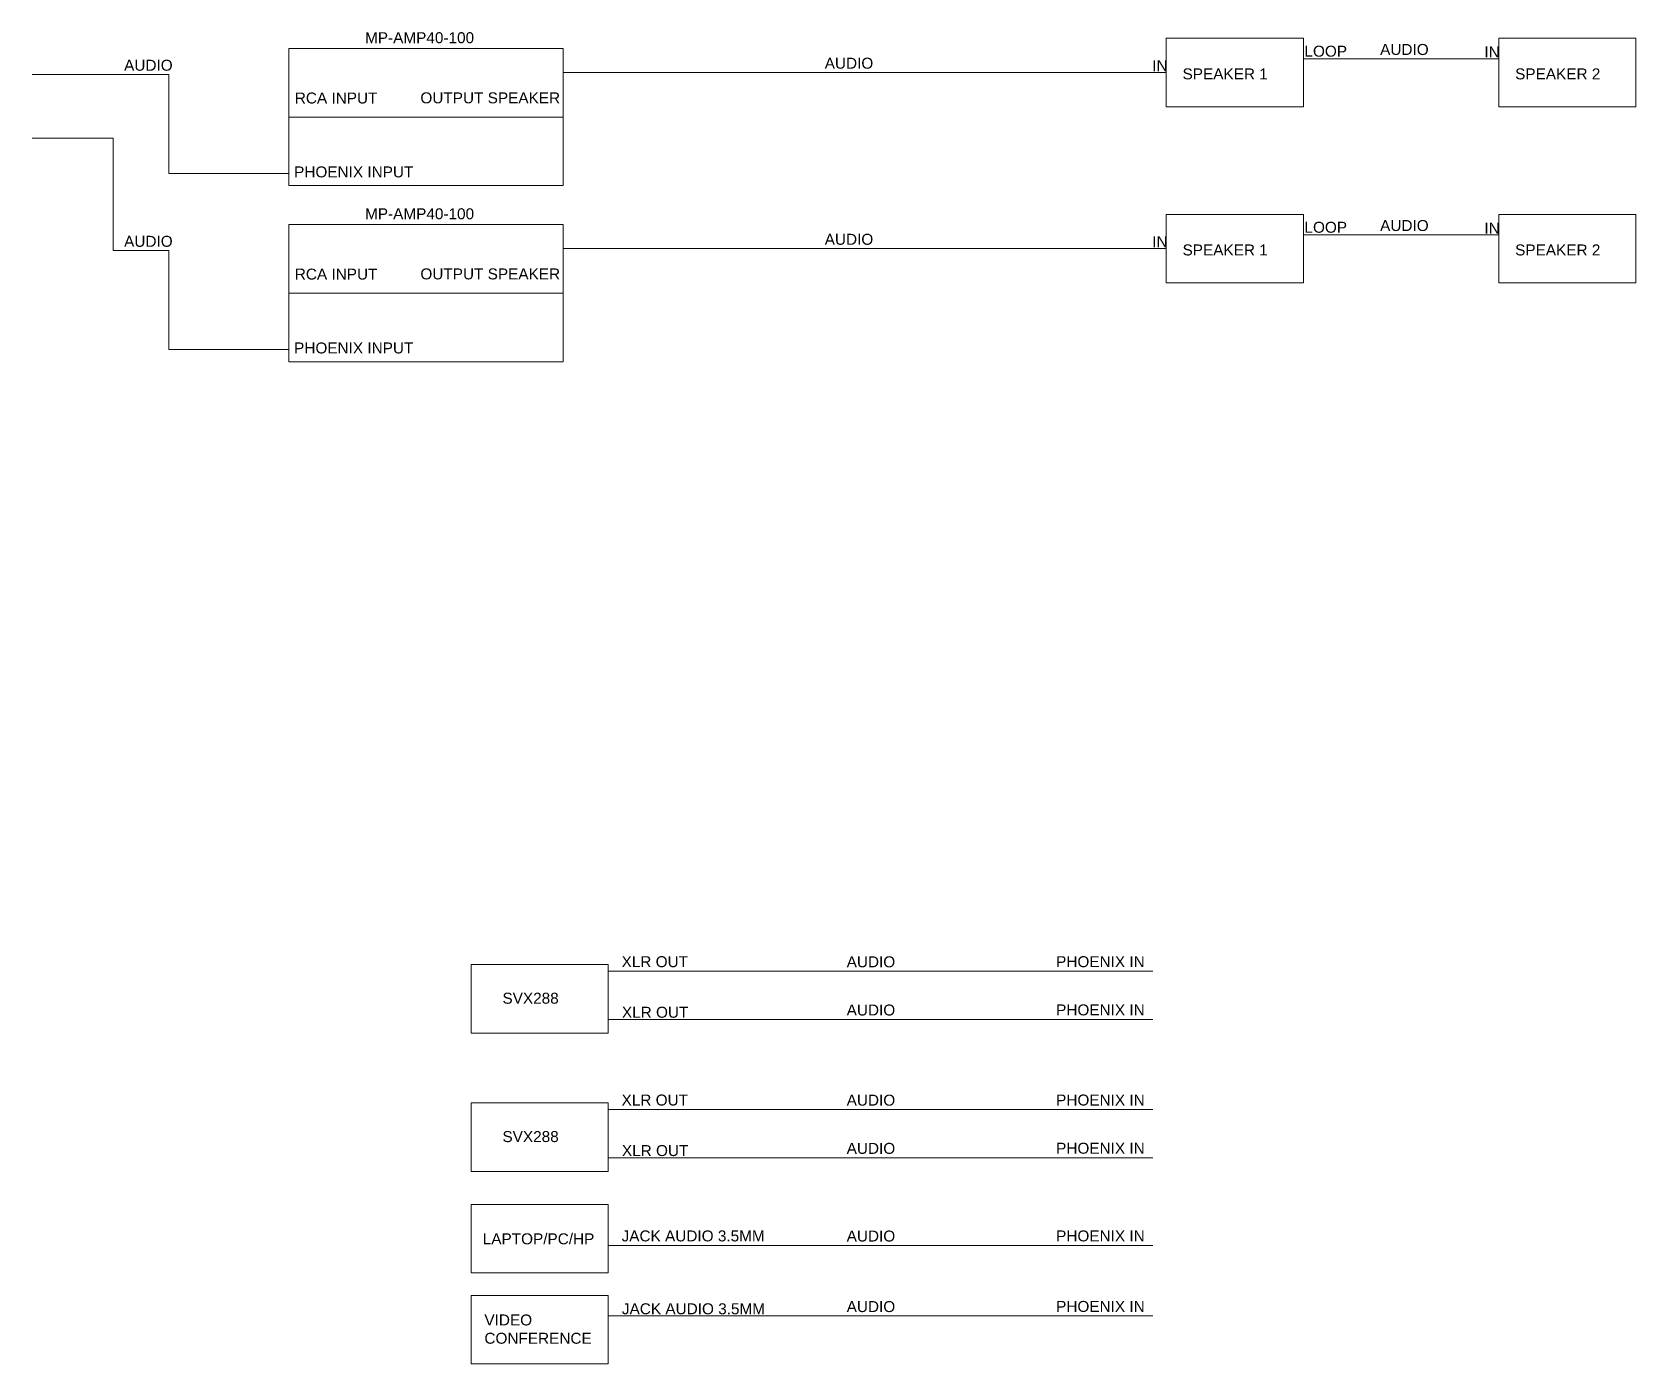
# Model space of a CAD drawing. Header units: inches. Extents: x 650 to 9922, y -3240 to 3248.
# Drawn here: x 3432 to 4017, y 1675 to 2160 of the extents above; entities that cross this region are included whole.
import ezdxf

# ---------------------------------------------------------------- set-up
doc = ezdxf.new("R2010")
doc.units = ezdxf.units.IN
doc.header["$MEASUREMENT"] = 0
doc.styles.get("Standard").update_dxf_attribs({"font": 'arial.ttf'})

msp = doc.modelspace()

# ---------------------------------------------------------------- texts
at = {"linetype": 'Continuous', "lineweight": 9, "char_height": 4}
for s, width, heights, insert, attachment_point in [('MP-AMP40-100', 76.3649, [0], (3553.57, 2160.21), 1), ('LOOP', 44.698, [0], (3895.95, 2155.29), 1), ('AUDIO', 44.698, [0], (3923.53, 2155.92), 1), ('IN', 44.698, [0], (3961.53, 2155.01), 1), ('AUDIO', 44.698, [0], (3465.76, 2150.17), 1), ('AUDIO', 44.698, [0], (3721.1, 2150.91), 1), ('IN', 44.698, [0], (3840.49, 2150), 1), ('SPEAKER 1', 44.698, [0], (3851.52, 2147.02), 1), ('SPEAKER 2', 44.698, [0], (3972.73, 2147.02), 1), ('RCA INPUT', 44.698, [0], (3527.97, 2134.16), 7), ('OUTPUT SPEAKER', 57.9778, [0], (3624.66, 2138.28), 3), ('PHOENIX INPUT', 44.698, [4.14], (3527.72, 2107.22), 7), ('MP-AMP40-100', 76.3649, [0], (3553.57, 2096), 1), ('LOOP', 44.698, [0], (3895.95, 2091.09), 1), ('AUDIO', 44.698, [0], (3923.53, 2091.72), 1), ('IN', 44.698, [0], (3961.53, 2090.8), 1), ('AUDIO', 44.698, [0], (3465.76, 2085.97), 1), ('AUDIO', 44.698, [0], (3721.1, 2086.7), 1), ('IN', 44.698, [0], (3840.49, 2085.8), 1), ('SPEAKER 1', 44.698, [0], (3851.52, 2082.82), 1), ('SPEAKER 2', 44.698, [0], (3972.73, 2082.82), 1), ('RCA INPUT', 44.698, [0], (3527.97, 2069.95), 7), ('OUTPUT SPEAKER', 57.9778, [0], (3624.66, 2074.08), 3), ('PHOENIX INPUT', 44.698, [4.14], (3527.72, 2043.02), 7), ('XLR OUT', 44.698, [0], (3647.07, 1819.24), 7), ('AUDIO', 44.698, [0], (3729.1, 1823.25), 1), ('PHOENIX IN', 44.698, [0], (3805.44, 1819.24), 7), ('SVX288', 44.698, [0], (3603.65, 1809.97), 1), ('XLR OUT', 44.698, [0], (3647.19, 1800.8), 7), ('AUDIO', 44.698, [0], (3729.1, 1805.67), 1), ('PHOENIX IN', 44.698, [0], (3805.44, 1801.66), 7), ('XLR OUT', 44.698, [0], (3647.07, 1768.79), 7), ('AUDIO', 44.698, [0], (3729.1, 1772.8), 1), ('PHOENIX IN', 44.698, [0], (3805.44, 1768.79), 7), ('SVX288', 44.698, [0], (3603.65, 1759.52), 1), ('XLR OUT', 44.698, [0], (3647.19, 1750.36), 7), ('AUDIO', 44.698, [0], (3729.1, 1755.22), 1), ('PHOENIX IN', 44.698, [0], (3805.44, 1751.21), 7), ('LAPTOP/PC/HP', 44.698, [0], (3596.47, 1722.24), 1), ('JACK AUDIO 3.5MM', 64.6773, [0], (3647.07, 1719.24), 7), ('AUDIO', 44.698, [0], (3729.1, 1723.25), 1), ('PHOENIX IN', 44.698, [0], (3805.44, 1719.24), 7), ('JACK AUDIO 3.5MM', 55.8622, [0], (3647.19, 1692.67), 7), ('AUDIO', 44.698, [0], (3729.1, 1697.53), 1), ('PHOENIX IN', 44.698, [0], (3805.44, 1693.53), 7), ('VIDEO CONFERENCE', 36.5572, [0], (3597.07, 1692.65), 1)]:
    msp.add_mtext_dynamic_manual_height_columns(s, width=width, gutter_width=1, heights=heights, dxfattribs=dict(at, insert=insert, attachment_point=attachment_point))

# ---------------------------------------------------------------- linework, layer by layer
at = {"color": 3, "linetype": 'Continuous', "lineweight": 9}
for p, q in [((3642.2, 1800.26), (3840.69, 1800.26)), ((3642.2, 1749.82), (3840.69, 1749.82)), ((3642.2, 1692.13), (3840.69, 1692.13))]:
    msp.add_line(p, q, dxfattribs=at)
at = {"linetype": 'Continuous', "lineweight": 9}
for points in [[(3895.55, 2143.04), (3895.55, 2158.01), (3845.55, 2158.01), (3845.55, 2133.01), (3895.55, 2133.01), (3895.55, 2143.04)], [(4016.75, 2143.04), (4016.75, 2158.01), (3966.75, 2158.01), (3966.75, 2133.01), (4016.75, 2133.01), (4016.75, 2143.04)], [(3525.76, 2154.26), (3625.76, 2154.26), (3625.76, 2104.26), (3525.76, 2104.26), (3525.76, 2154.26)], [(3525.76, 2154.26), (3525.76, 2129.26), (3625.76, 2129.26), (3625.76, 2104.26), (3525.76, 2104.26), (3525.76, 2104.26), (3625.76, 2104.26), (3625.76, 2104.26), (3525.76, 2104.26)], [(3895.55, 2078.84), (3895.55, 2093.8), (3845.55, 2093.8), (3845.55, 2068.8), (3895.55, 2068.8), (3895.55, 2078.84)], [(4016.75, 2078.84), (4016.75, 2093.8), (3966.75, 2093.8), (3966.75, 2068.8), (4016.75, 2068.8), (4016.75, 2078.84)], [(3525.76, 2090.06), (3625.76, 2090.06), (3625.76, 2040.06), (3525.76, 2040.06), (3525.76, 2090.06)], [(3525.76, 2090.06), (3525.76, 2065.06), (3625.76, 2065.06), (3625.76, 2040.06), (3525.76, 2040.06), (3525.76, 2040.06), (3625.76, 2040.06), (3625.76, 2040.06), (3525.76, 2040.06)], [(3642.2, 1805.28), (3642.2, 1820.25), (3592.2, 1820.25), (3592.2, 1795.25), (3642.2, 1795.25), (3642.2, 1805.28)], [(3642.2, 1754.84), (3642.2, 1769.8), (3592.2, 1769.8), (3592.2, 1744.8), (3642.2, 1744.8), (3642.2, 1754.84)], [(3642.2, 1717.85), (3642.2, 1732.81), (3592.2, 1732.81), (3592.2, 1707.81), (3642.2, 1707.81), (3642.2, 1717.85)], [(3642.2, 1684.65), (3642.2, 1699.62), (3592.2, 1699.62), (3592.2, 1674.62), (3642.2, 1674.62), (3642.2, 1684.65)]]:
    msp.add_lwpolyline(points, dxfattribs=at)
at = {"color": 3, "linetype": 'Continuous', "lineweight": 9}
for points in [[(3845.55, 2145.51), (3625.76, 2145.51)], [(3895.55, 2150.52), (3966.75, 2150.52)], [(3432.21, 2144.77), (3482.08, 2144.77), (3482.08, 2108.74), (3525.76, 2108.74)], [(3461.75, 2080.57), (3461.75, 2121.6), (3432.21, 2121.6)], [(3845.55, 2081.3), (3625.76, 2081.3)], [(3895.55, 2086.32), (3966.75, 2086.32)], [(3461.75, 2080.57), (3482.08, 2080.57), (3482.08, 2044.54), (3525.76, 2044.54)], [(3642.2, 1817.85), (3840.69, 1817.85)], [(3642.2, 1767.4), (3840.69, 1767.4)], [(3642.2, 1717.85), (3840.69, 1717.85)]]:
    msp.add_lwpolyline(points, dxfattribs=at)

msp.set_redraw_order([(e.dxf.handle, doc.entitydb.next_handle()) for e in msp.query("TEXT MTEXT ATTDEF DIMENSION ARC_DIMENSION")])  # texts and dimensions are drawn at this point

doc.saveas('drawing.dxf')
